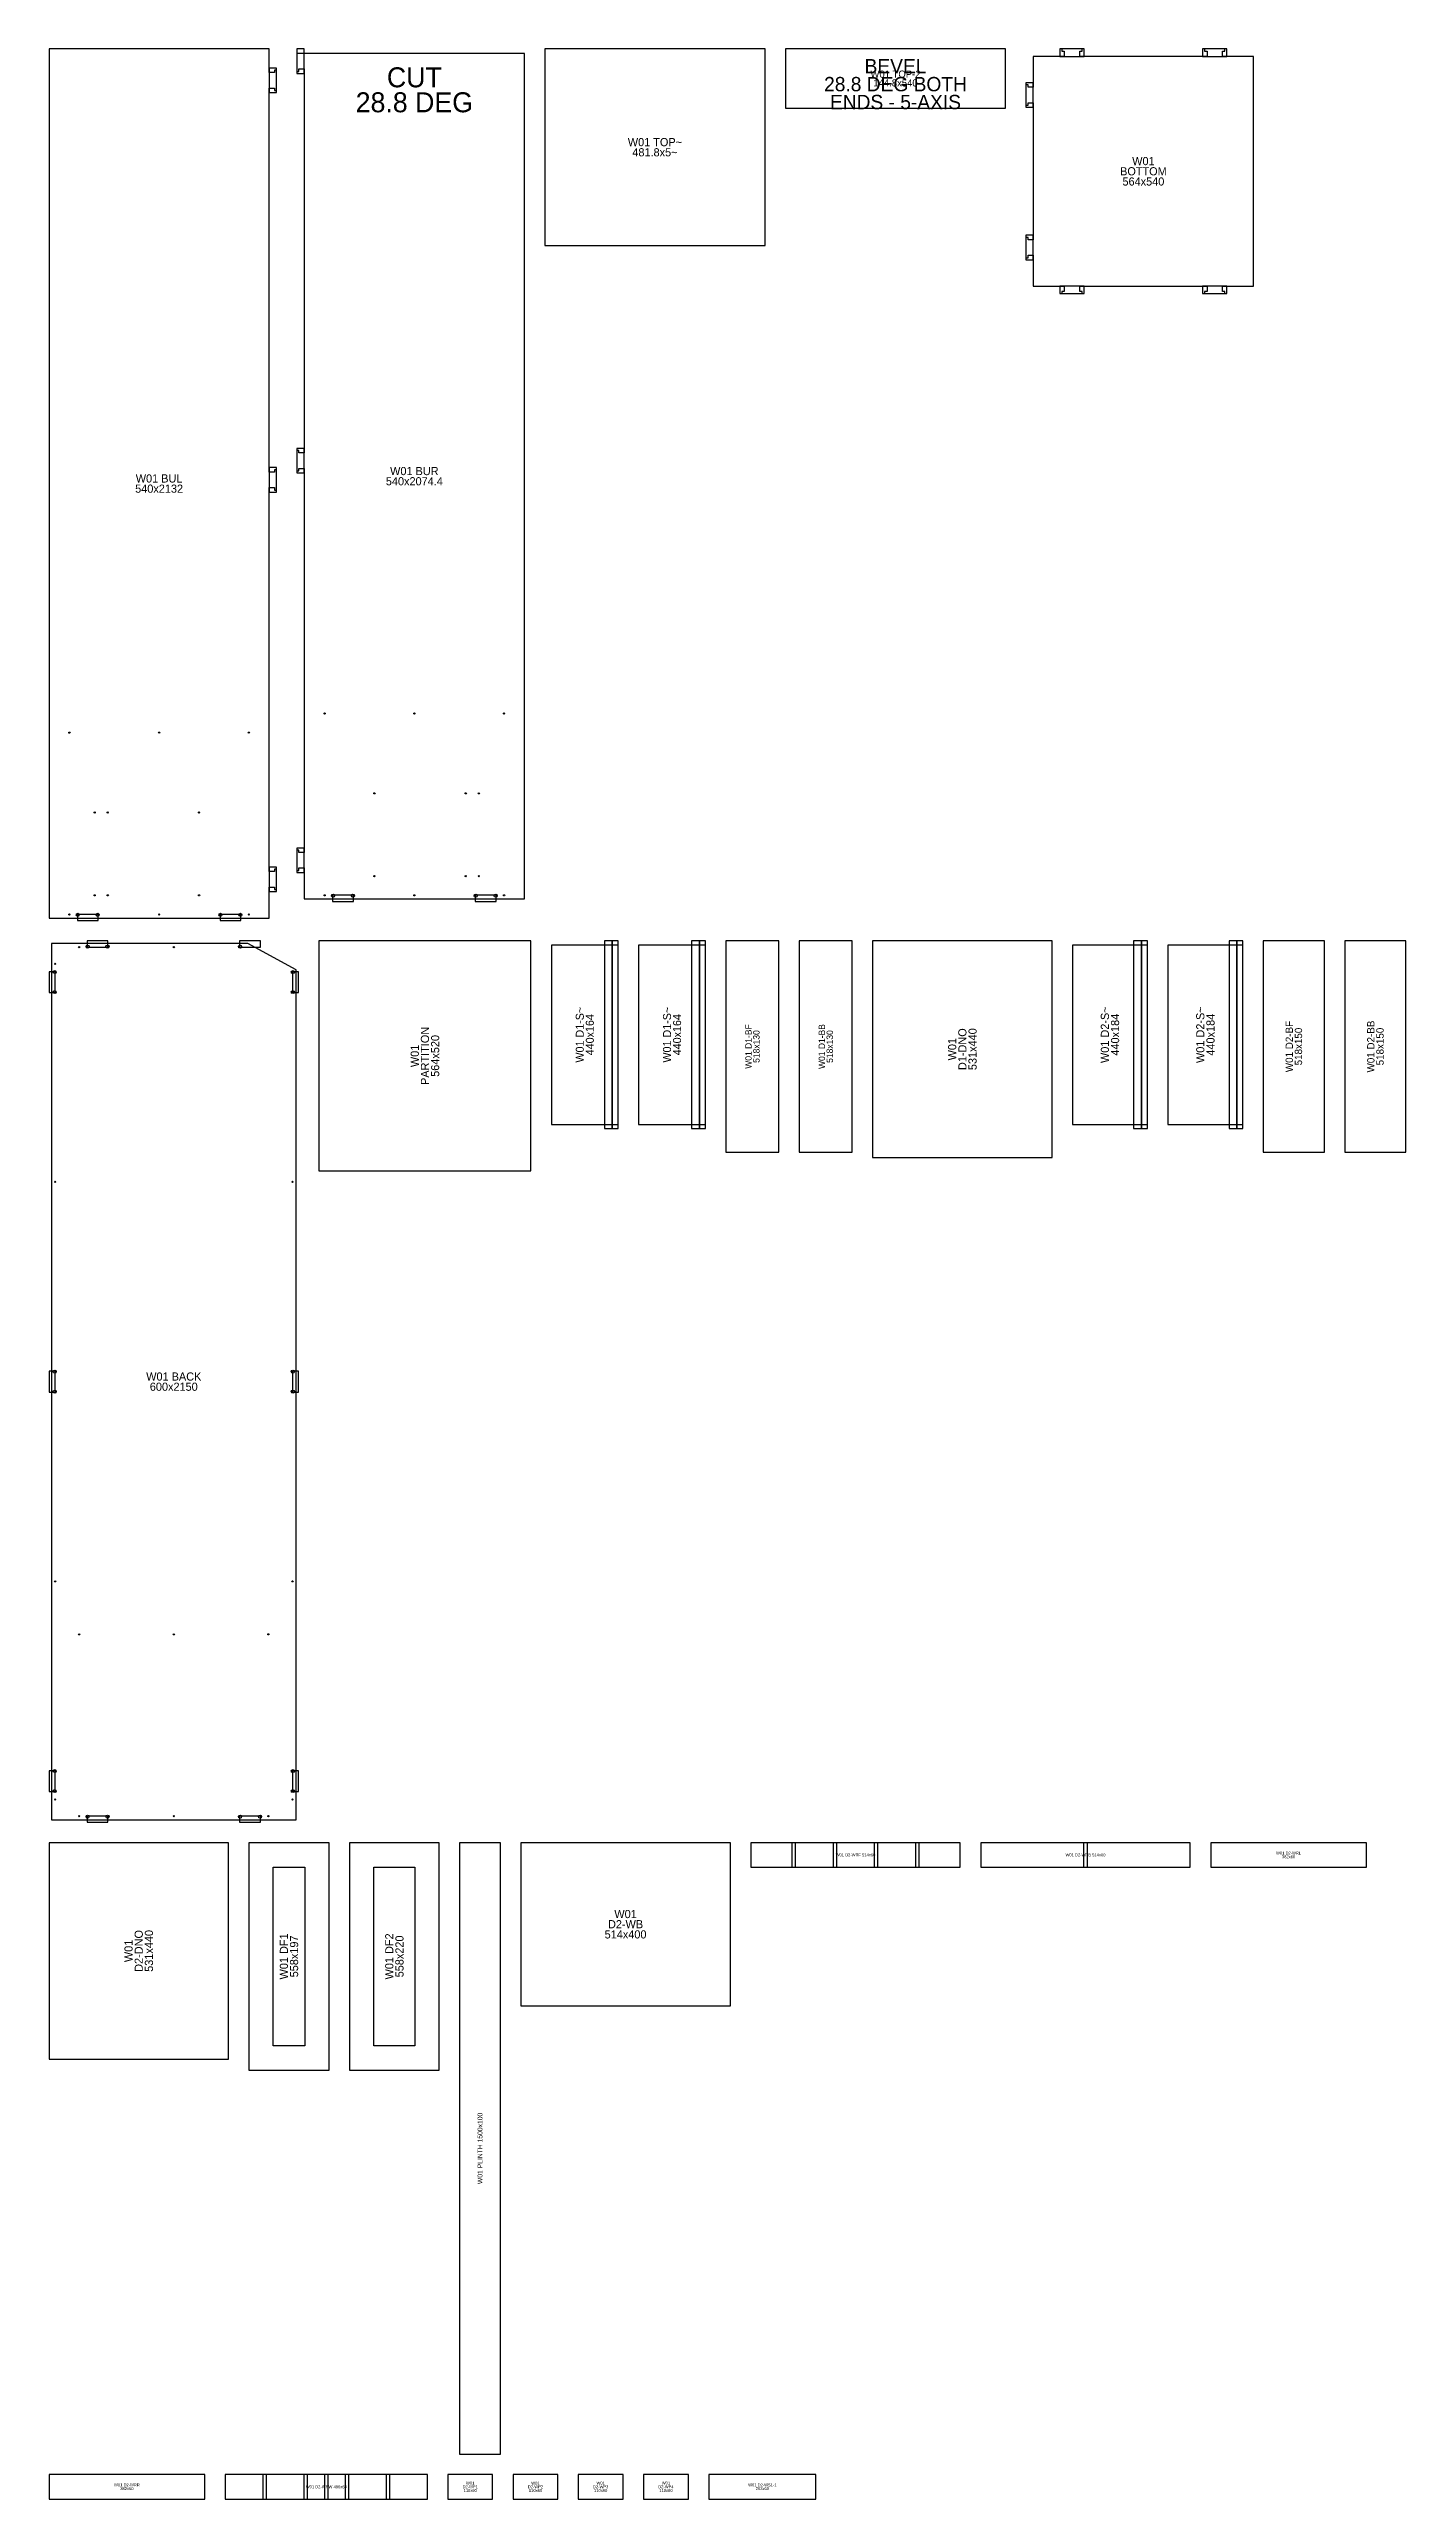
# Model space of a CAD drawing. Extents: x 0 to 3586, y 0 to 13892.
# Drawn here: x 0 to 3328, y 4372 to 10382 of the extents above; entities that cross this region are included whole.
import ezdxf
from ezdxf.enums import TextEntityAlignment as Align

# ---------------------------------------------------------------- set-up
doc = ezdxf.new("R2010")
doc.units = 0
for name, color, linetype in [('DRAWER_BOTTOM_POCKET', 2, 'CONTINUOUS'), ('DRAWER_RUNNER_POCKET', 1, 'CONTINUOUS'), ('OUTLINE', 7, 'CONTINUOUS'), ('PUZZLE_DOG_BONES', 2, 'CONTINUOUS'), ('PUZZLE_HOLES_7_5MM', 3, 'CONTINUOUS'), ('PUZZLE_SOCKET', 1, 'CONTINUOUS'), ('RUNNERS_3MM', 5, 'CONTINUOUS'), ('SCREWS_3MM', 4, 'CONTINUOUS'), ('SHAKER_PANEL_POCKET', 41, 'CONTINUOUS'), ('UNIT_NUMBER', 94, 'CONTINUOUS'), ('WATCH_DIVIDER_SLOT', 7, 'CONTINUOUS')]:
    doc.layers.add(name, color=color, linetype=linetype)

msp = doc.modelspace()

# ---------------------------------------------------------------- texts
at = {"layer": 'UNIT_NUMBER'}
for s, height, p in [('CUT', 49, (896, 10312.7321)), ('BEVEL', 35.16025, (2076, 10339.9827)), ('28.8 DEG BOTH', 35.16025, (2076, 10296.0324)), ('W01 TOP-2', 17.3733, (2076, 10320.6446)), ('144.8x540', 17.3733, (2076, 10298.9279)), ('28.8 DEG', 49, (896, 10251.4821)), ('ENDS - 5-AXIS', 35.16025, (2076, 10252.0821)), ('W01 TOP~', 20, (1486, 10153.7659)), ('481.8x5~', 20, (1486, 10128.7659)), ('W01', 20, (2684, 10107.175)), ('BOTTOM', 20, (2684, 10082.175)), ('564x540', 20, (2684, 10057.175)), ('W01 BUL', 20, (270, 9328.675)), ('540x2074.4', 20, (896, 9321.8535)), ('W01 BUR', 20, (896, 9346.8535)), ('540x2132', 20, (270, 9303.675)), ('W01 BACK', 20, (306, 7125.675)), ('600x2150', 20, (306, 7100.675)), ('W01 D2-WRF 514x60', 7.2, (1978, 5952.175)), ('W01 D2-WRB 514x60', 7.2, (2542, 5952.175)), ('W01 D2-WRL', 7.2, (3040, 5956.675)), ('382x60', 7.2, (3040, 5947.675)), ('D2-WB', 20, (1414, 5782.175)), ('W01', 20, (1414, 5807.175)), ('514x400', 20, (1414, 5757.175)), ('W01 D2-WRR', 7.2, (191, 4406.675)), ('382x60', 7.2, (191, 4397.675)), ('W01 D2-WRW 496x60', 7.2, (680, 4402.175)), ('D2-WP1', 7.2, (1033, 4402.175)), ('110x60', 7.2, (1033, 4393.175)), ('W01', 7.2, (1033, 4411.175)), ('D2-WP2', 7.2, (1193, 4402.175)), ('110x60', 7.2, (1193, 4393.175)), ('W01', 7.2, (1193, 4411.175)), ('D2-WP3', 7.2, (1353, 4402.175)), ('110x60', 7.2, (1353, 4393.175)), ('W01', 7.2, (1353, 4411.175)), ('D2-WP4', 7.2, (1513, 4402.175)), ('110x60', 7.2, (1513, 4393.175)), ('W01', 7.2, (1513, 4411.175)), ('W01 D2-WS1-1', 7.2, (1749.5, 4406.675)), ('263x60', 7.2, (1749.5, 4397.675))]:
    msp.add_text(s, height=height, dxfattribs=at).set_placement(p, align=Align.MIDDLE_CENTER)
for s, height, p in [('W01 D1-S~', 19.68, (1301.7, 7964.175)), ('440x164', 19.68, (1326.3, 7964.175)), ('W01 D1-S~', 19.68, (1515.7, 7964.175)), ('440x164', 19.68, (1540.3, 7964.175)), ('W01 D2-S~', 20, (2589.5, 7964.175)), ('440x184', 20, (2614.5, 7964.175)), ('W01 D2-S~', 20, (2823.5, 7964.175)), ('440x184', 20, (2848.5, 7964.175)), ('W01 D2-BF', 18, (3041.75, 7935.175)), ('W01 D2-BB', 18, (3241.75, 7935.175)), ('W01', 20, (897, 7912.175)), ('PARTITION', 20, (922, 7912.175)), ('564x520', 20, (947, 7912.175)), ('W01 D1-BF', 15.6, (1715.25, 7935.175)), ('518x130', 15.6, (1734.75, 7935.175)), ('W01 D1-BB', 15.6, (1895.25, 7935.175)), ('518x130', 15.6, (1914.75, 7935.175)), ('W01', 20, (2215, 7928.675)), ('D1-DNO', 20, (2240, 7928.675)), ('531x440', 20, (2265, 7928.675)), ('518x150', 18, (3064.25, 7935.175)), ('518x150', 18, (3264.25, 7935.175)), ('W01', 20, (195, 5716.675)), ('D2-DNO', 20, (220, 5716.675)), ('531x440', 20, (245, 5716.675)), ('W01 DF1', 20, (576, 5703.175)), ('558x197', 20, (601, 5703.175)), ('W01 DF2', 20, (834.5, 5703.175)), ('558x220', 20, (859.5, 5703.175)), ('W01 PLINTH 1500x100', 12, (1057, 5232.175))]:
    msp.add_text(s, height=height, rotation=90, dxfattribs=at).set_placement(p, align=Align.MIDDLE_CENTER)

# ---------------------------------------------------------------- linework, layer by layer
at = {"layer": 'DRAWER_BOTTOM_POCKET'}
for points in [[(1381, 7734.175), (1381, 8194.175), (1362, 8194.175), (1362, 7734.175)], [(1595, 7734.175), (1595, 8194.175), (1576, 8194.175), (1576, 7734.175)], [(2679, 7734.175), (2679, 8194.175), (2660, 8194.175), (2660, 7734.175)], [(2913, 7734.175), (2913, 8194.175), (2894, 8194.175), (2894, 7734.175)]]:
    msp.add_lwpolyline(points, close=True, dxfattribs=at)
at = {"layer": 'DRAWER_RUNNER_POCKET'}
for points in [[(1396, 7734.175), (1396, 8194.175), (1381, 8194.175), (1381, 7734.175)], [(1610, 7734.175), (1610, 8194.175), (1595, 8194.175), (1595, 7734.175)], [(2694, 7734.175), (2694, 8194.175), (2679, 8194.175), (2679, 7734.175)], [(2928, 7734.175), (2928, 8194.175), (2913, 8194.175), (2913, 7734.175)]]:
    msp.add_lwpolyline(points, close=True, dxfattribs=at)
at = {"layer": 'OUTLINE'}
for points in [[(0, 8250.175), (540, 8250.175), (540, 8320.175), (540, 8326.175), (553, 8326.175), (553, 8320.175), (558, 8320.175), (558, 8370.175), (553, 8370.175), (553, 8364.175), (540, 8364.175), (540, 8370.175), (540, 9300.175), (540, 9306.175), (553, 9306.175), (553, 9300.175), (558, 9300.175), (558, 9350.175), (553, 9350.175), (553, 9344.175), (540, 9344.175), (540, 9350.175), (540, 10280.175), (540, 10286.175), (553, 10286.175), (553, 10280.175), (558, 10280.175), (558, 10330.175), (553, 10330.175), (553, 10324.175), (540, 10324.175), (540, 10330.175), (540, 10382.175), (0, 10382.175)], [(626, 8297.175), (1166, 8297.175), (1166, 10371.5321), (626, 10371.5321), (626, 10371.175), (613, 10371.175), (613, 10371.5321), (608, 10371.5321), (608, 10327.175), (613, 10327.175), (613, 10333.175), (626, 10333.175), (626, 10327.175), (626, 9397.175), (626, 9391.175), (613, 9391.175), (613, 9397.175), (608, 9397.175), (608, 9347.175), (613, 9347.175), (613, 9353.175), (626, 9353.175), (626, 9347.175), (626, 8417.175), (626, 8411.175), (613, 8411.175), (613, 8417.175), (608, 8417.175), (608, 8367.175), (613, 8367.175), (613, 8373.175), (626, 8373.175), (626, 8367.175)], [(1216, 9900.3568), (1756, 9900.3568), (1756, 10382.175), (1216, 10382.175)], [(1806, 10237.3975), (2346, 10237.3975), (2346, 10382.175), (1806, 10382.175)], [(2414, 9800.175), (2484, 9800.175), (2490, 9800.175), (2490, 9787.175), (2484, 9787.175), (2484, 9782.175), (2534, 9782.175), (2534, 9787.175), (2528, 9787.175), (2528, 9800.175), (2534, 9800.175), (2834, 9800.175), (2840, 9800.175), (2840, 9787.175), (2834, 9787.175), (2834, 9782.175), (2884, 9782.175), (2884, 9787.175), (2878, 9787.175), (2878, 9800.175), (2884, 9800.175), (2954, 9800.175), (2954, 10364.175), (2884, 10364.175), (2878, 10364.175), (2878, 10377.175), (2884, 10377.175), (2884, 10382.175), (2834, 10382.175), (2834, 10377.175), (2840, 10377.175), (2840, 10364.175), (2834, 10364.175), (2534, 10364.175), (2528, 10364.175), (2528, 10377.175), (2534, 10377.175), (2534, 10382.175), (2484, 10382.175), (2484, 10377.175), (2490, 10377.175), (2490, 10364.175), (2484, 10364.175), (2414, 10364.175), (2414, 10294.175), (2414, 10288.175), (2401, 10288.175), (2401, 10294.175), (2396, 10294.175), (2396, 10244.175), (2401, 10244.175), (2401, 10250.175), (2414, 10250.175), (2414, 10244.175), (2414, 9920.175), (2414, 9914.175), (2401, 9914.175), (2401, 9920.175), (2396, 9920.175), (2396, 9870.175), (2401, 9870.175), (2401, 9876.175), (2414, 9876.175), (2414, 9870.175)], [(6, 6038.175), (606, 6038.175), (606, 8123.175), (487.8182, 8188.175), (6, 8188.175)], [(1182, 7630.175), (1182, 8194.175), (662, 8194.175), (662, 7630.175)], [(1396, 7744.175), (1396, 8184.175), (1232, 8184.175), (1232, 7744.175)], [(1610, 7744.175), (1610, 8184.175), (1446, 8184.175), (1446, 7744.175)], [(1790, 7676.175), (1790, 8194.175), (1660, 8194.175), (1660, 7676.175)], [(1970, 7676.175), (1970, 8194.175), (1840, 8194.175), (1840, 7676.175)], [(2460, 7663.175), (2460, 8194.175), (2020, 8194.175), (2020, 7663.175)], [(2694, 7744.175), (2694, 8184.175), (2510, 8184.175), (2510, 7744.175)], [(2928, 7744.175), (2928, 8184.175), (2744, 8184.175), (2744, 7744.175)], [(3128, 7676.175), (3128, 8194.175), (2978, 8194.175), (2978, 7676.175)], [(3328, 7676.175), (3328, 8194.175), (3178, 8194.175), (3178, 7676.175)], [(440, 5451.175), (440, 5982.175), (0, 5982.175), (0, 5451.175)], [(687, 5424.175), (687, 5982.175), (490, 5982.175), (490, 5424.175)], [(957, 5424.175), (957, 5982.175), (737, 5982.175), (737, 5424.175)], [(1107, 4482.175), (1107, 5982.175), (1007, 5982.175), (1007, 4482.175)], [(1157, 5582.175), (1671, 5582.175), (1671, 5982.175), (1157, 5982.175)], [(1721, 5922.175), (2235, 5922.175), (2235, 5982.175), (1721, 5982.175)], [(2285, 5922.175), (2799, 5922.175), (2799, 5982.175), (2285, 5982.175)], [(2849, 5922.175), (3231, 5922.175), (3231, 5982.175), (2849, 5982.175)], [(0, 4372.175), (382, 4372.175), (382, 4432.175), (0, 4432.175)], [(432, 4372.175), (928, 4372.175), (928, 4432.175), (432, 4432.175)], [(978, 4372.175), (1088, 4372.175), (1088, 4432.175), (978, 4432.175)], [(1138, 4372.175), (1248, 4372.175), (1248, 4432.175), (1138, 4432.175)], [(1298, 4372.175), (1408, 4372.175), (1408, 4432.175), (1298, 4432.175)], [(1458, 4372.175), (1568, 4372.175), (1568, 4432.175), (1458, 4432.175)], [(1618, 4372.175), (1881, 4372.175), (1881, 4432.175), (1618, 4432.175)]]:
    msp.add_lwpolyline(points, close=True, dxfattribs=at)
at = {"layer": 'PUZZLE_DOG_BONES'}
for points in [[(608, 10322.175), (626, 10322.175), (626, 10382.175), (608, 10382.175)], [(2479, 10364.175), (2539, 10364.175), (2539, 10382.175), (2479, 10382.175)], [(2829, 10364.175), (2889, 10364.175), (2889, 10382.175), (2829, 10382.175)], [(540, 10275.175), (558, 10275.175), (558, 10335.175), (540, 10335.175)], [(2396, 10239.175), (2414, 10239.175), (2414, 10299.175), (2396, 10299.175)], [(2396, 9865.175), (2414, 9865.175), (2414, 9925.175), (2396, 9925.175)], [(2479, 9782.175), (2539, 9782.175), (2539, 9800.175), (2479, 9800.175)], [(2829, 9782.175), (2889, 9782.175), (2889, 9800.175), (2829, 9800.175)], [(608, 9342.175), (626, 9342.175), (626, 9402.175), (608, 9402.175)], [(540, 9295.175), (558, 9295.175), (558, 9355.175), (540, 9355.175)], [(608, 8362.175), (626, 8362.175), (626, 8422.175), (608, 8422.175)], [(540, 8315.175), (558, 8315.175), (558, 8375.175), (540, 8375.175)]]:
    msp.add_lwpolyline(points, close=True, dxfattribs=at)
at = {"layer": 'PUZZLE_HOLES_7_5MM'}
for centre in [(696.5, 8305.175), (745.5, 8305.175), (1046.5, 8305.175), (1095.5, 8305.175), (70.5, 8258.175), (119.5, 8258.175), (420.5, 8258.175), (469.5, 8258.175), (94.5, 8180.175), (143.5, 8180.175), (468.5, 8180.175), (14, 8117.675), (598, 8117.675), (14, 8068.675), (598, 8068.675), (14, 7137.675), (14, 7088.675), (598, 7137.675), (598, 7088.675), (14, 6157.675), (598, 6157.675), (14, 6108.675), (598, 6108.675), (94.5, 6046.175), (143.5, 6046.175), (468.5, 6046.175), (517.5, 6046.175)]:
    msp.add_circle(centre, 3.75, dxfattribs=at)
at = {"layer": 'PUZZLE_SOCKET'}
for points in [[(695.5, 8291.175), (746.5, 8291.175), (746.5, 8306.175), (695.5, 8306.175)], [(1045.5, 8291.175), (1096.5, 8291.175), (1096.5, 8306.175), (1045.5, 8306.175)], [(69.5, 8244.175), (120.5, 8244.175), (120.5, 8259.175), (69.5, 8259.175)], [(419.5, 8244.175), (470.5, 8244.175), (470.5, 8259.175), (419.5, 8259.175)], [(93.5, 8179.175), (144.5, 8179.175), (144.5, 8194.175), (93.5, 8194.175)], [(467.5, 8179.175), (518.5, 8179.175), (518.5, 8194.175), (467.5, 8194.175)], [(0, 8067.675), (15, 8067.675), (15, 8118.675), (0, 8118.675)], [(597, 8067.675), (612, 8067.675), (612, 8118.675), (597, 8118.675)], [(0, 7087.675), (15, 7087.675), (15, 7138.675), (0, 7138.675)], [(597, 7087.675), (612, 7087.675), (612, 7138.675), (597, 7138.675)], [(0, 6107.675), (15, 6107.675), (15, 6158.675), (0, 6158.675)], [(597, 6107.675), (612, 6107.675), (612, 6158.675), (597, 6158.675)], [(93.5, 6032.175), (144.5, 6032.175), (144.5, 6047.175), (93.5, 6047.175)], [(467.5, 6032.175), (518.5, 6032.175), (518.5, 6047.175), (467.5, 6047.175)]]:
    msp.add_lwpolyline(points, close=True, dxfattribs=at)
at = {"layer": 'RUNNERS_3MM'}
for centre in [(798, 8556.175), (1022, 8556.175), (1054, 8556.175), (112, 8509.175), (144, 8509.175), (368, 8509.175), (798, 8353.175), (1022, 8353.175), (1054, 8353.175), (112, 8306.175), (144, 8306.175), (368, 8306.175)]:
    msp.add_circle(centre, 1.5, dxfattribs=at)
at = {"layer": 'SCREWS_3MM'}
for centre in [(676, 8752.175), (896, 8752.175), (1116, 8752.175), (50, 8705.175), (270, 8705.175), (490, 8705.175), (676, 8306.175), (896, 8306.175), (1116, 8306.175), (50, 8259.175), (270, 8259.175), (490, 8259.175), (74, 8179.175), (306, 8179.175), (15, 8138.175), (15, 7603.175), (597, 7603.175), (15, 6623.175), (597, 6623.175), (74, 6493.175), (306, 6493.175), (538, 6493.175), (15, 6088.175), (597, 6088.175), (74, 6047.175), (306, 6047.175), (538, 6047.175)]:
    msp.add_circle(centre, 1.5, dxfattribs=at)
at = {"layer": 'SHAKER_PANEL_POCKET'}
for points in [[(550, 5484.175), (550, 5922.175), (627, 5922.175), (627, 5484.175)], [(797, 5484.175), (797, 5922.175), (897, 5922.175), (897, 5484.175)]]:
    msp.add_lwpolyline(points, close=True, dxfattribs=at)
at = {"layer": 'WATCH_DIVIDER_SLOT'}
for points in [[(1822, 5922.175), (1831, 5922.175), (1831, 5982.175), (1822, 5982.175)], [(1923, 5922.175), (1932, 5922.175), (1932, 5982.175), (1923, 5982.175)], [(2024, 5922.175), (2033, 5922.175), (2033, 5982.175), (2024, 5982.175)], [(2125, 5922.175), (2134, 5922.175), (2134, 5982.175), (2125, 5982.175)], [(2537.5, 5922.175), (2546.5, 5922.175), (2546.5, 5982.175), (2537.5, 5982.175)], [(524, 4372.175), (533, 4372.175), (533, 4432.175), (524, 4432.175)], [(625, 4372.175), (634, 4372.175), (634, 4432.175), (625, 4432.175)], [(675.5, 4372.175), (684.5, 4372.175), (684.5, 4432.175), (675.5, 4432.175)], [(726, 4372.175), (735, 4372.175), (735, 4432.175), (726, 4432.175)], [(827, 4372.175), (836, 4372.175), (836, 4432.175), (827, 4432.175)]]:
    msp.add_lwpolyline(points, close=True, dxfattribs=at)

msp.set_redraw_order([(e.dxf.handle, doc.entitydb.next_handle()) for e in msp.query("TEXT MTEXT ATTDEF DIMENSION ARC_DIMENSION")])  # texts and dimensions are drawn at this point

doc.saveas('drawing.dxf')
